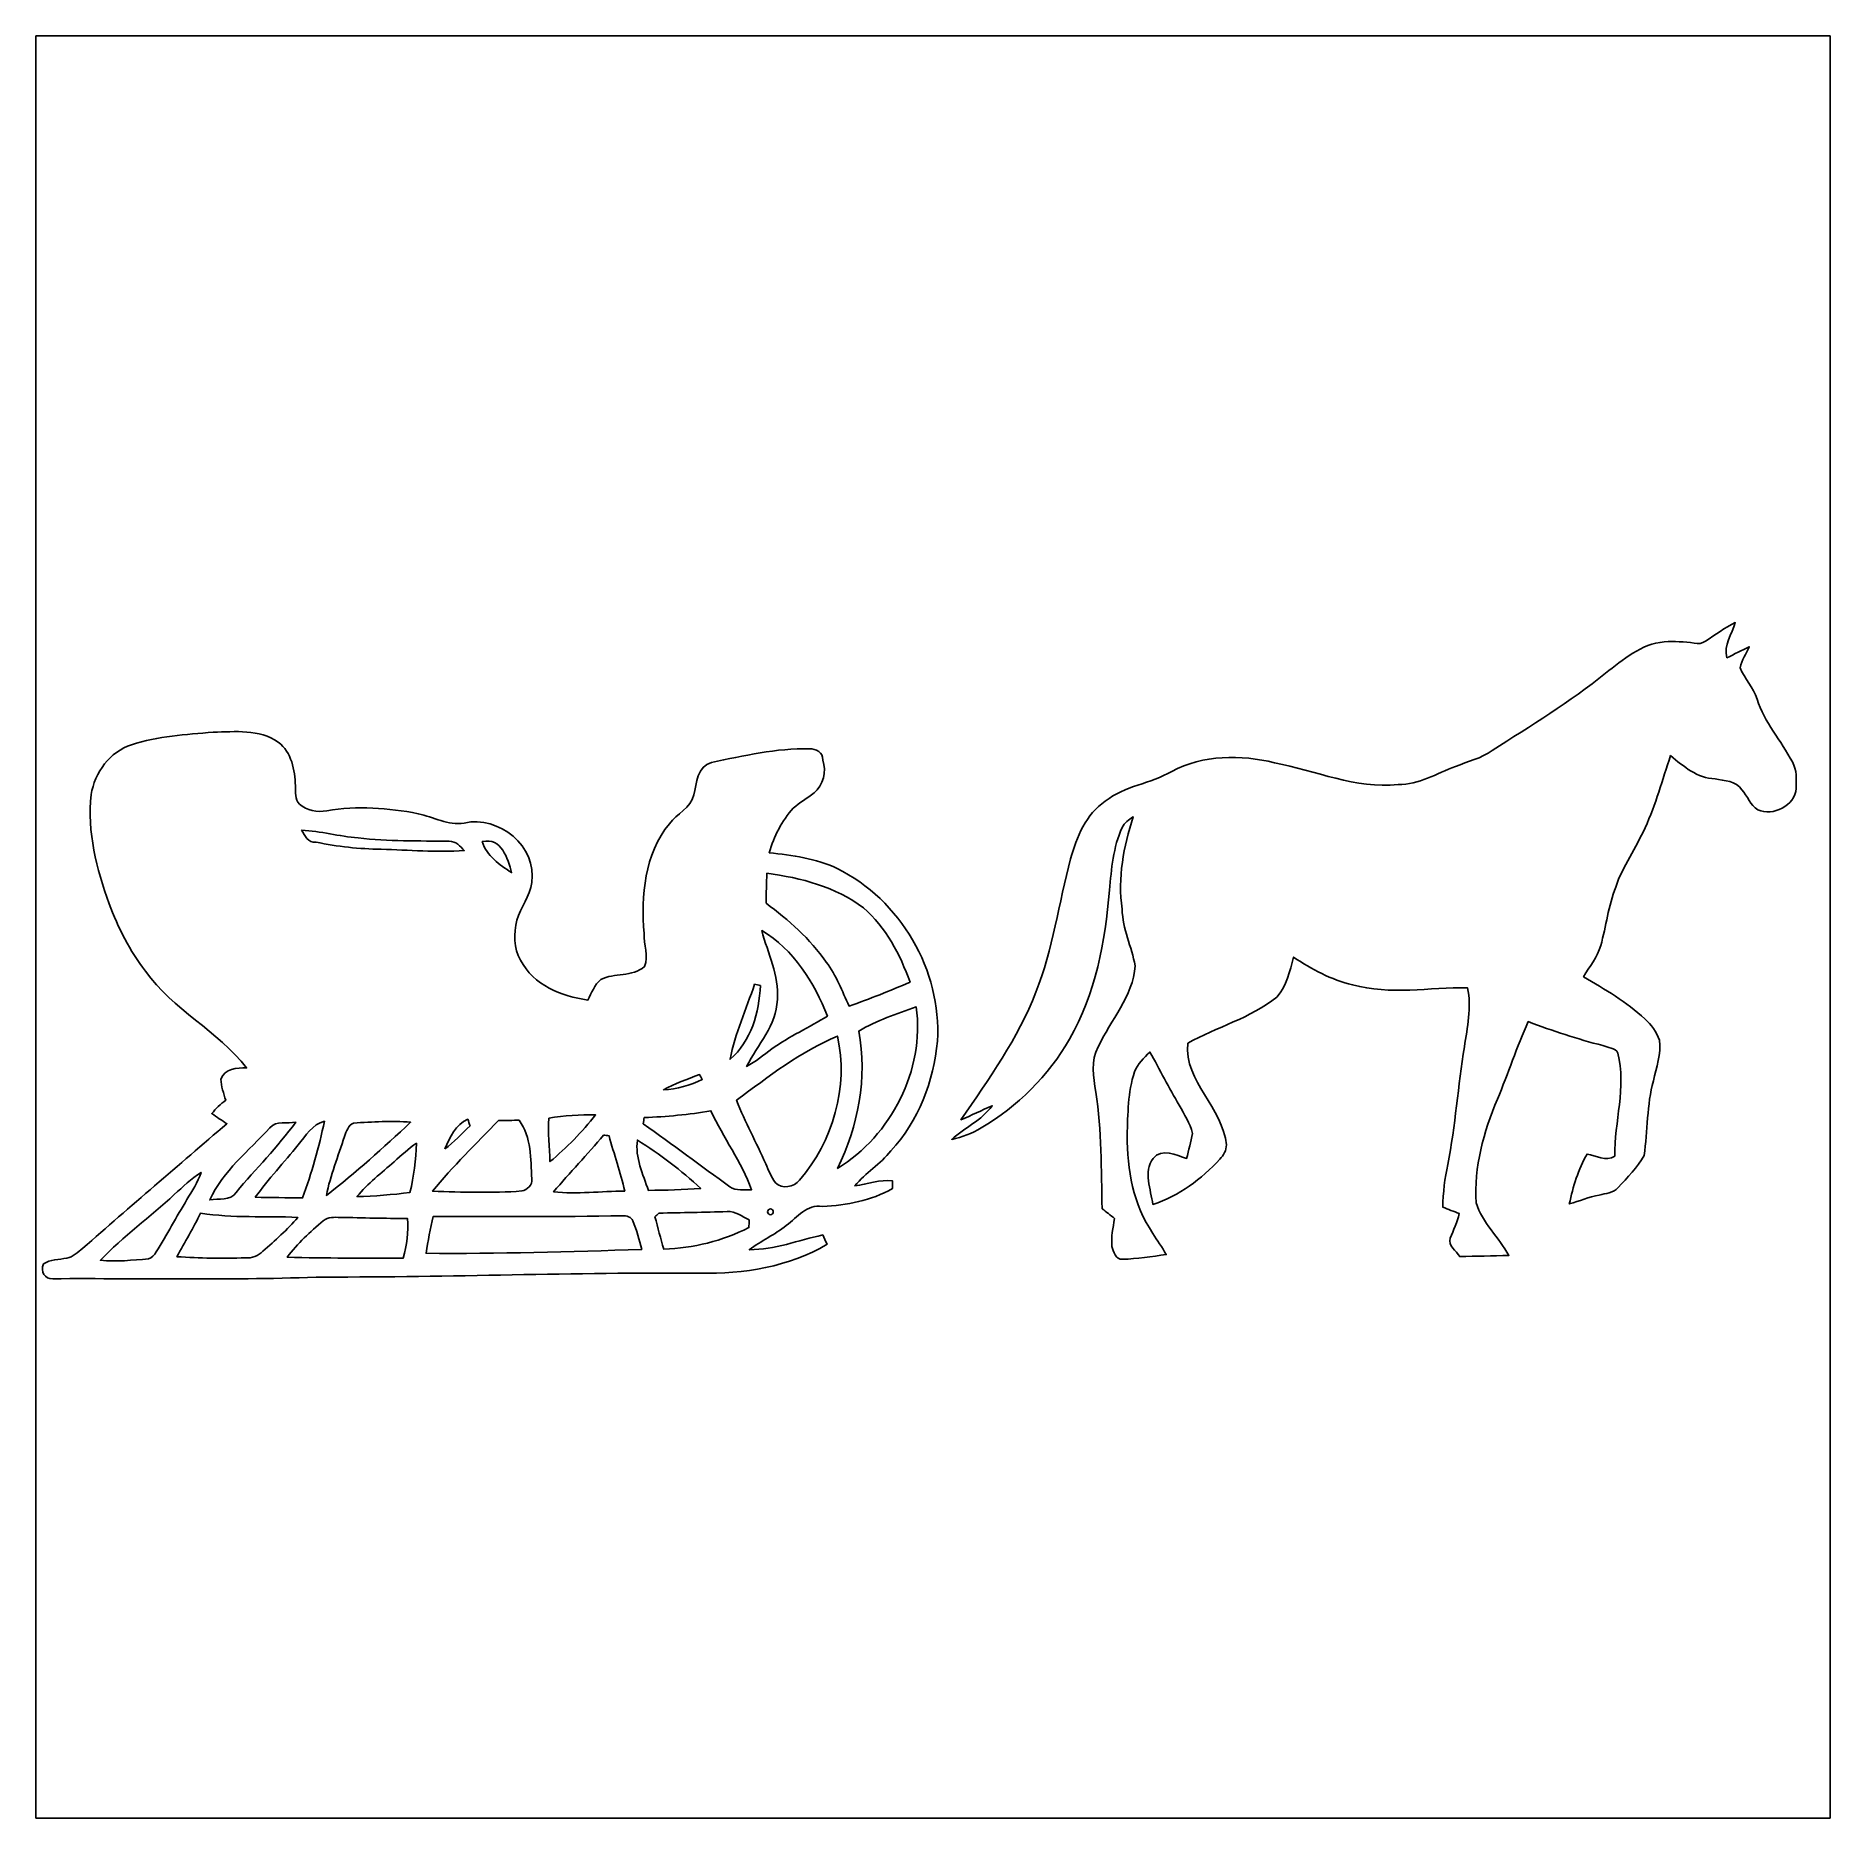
# Model space of a CAD drawing. Header units: centimetres. Extents: x -16.8 to 16.8, y -16.7 to 16.7.
import ezdxf

# ---------------------------------------------------------------- set-up
doc = ezdxf.new("R2010")
doc.units = ezdxf.units.CM
doc.header["$MEASUREMENT"] = 0
doc.layers.add('Layer 1', color=7, linetype='Continuous')

msp = doc.modelspace()

# ---------------------------------------------------------------- linework, layer by layer
at = {"layer": 'Layer 1', "color": 7}
for points, knots in [([(-16.77458, 16.66875), (-16.77458, 16.66875), (16.77458, 16.66875), (16.77458, 16.66875), (16.77458, 16.66875), (16.77458, 16.66875), (16.77458, -16.66875), (16.77458, -16.66875), (16.77458, -16.66875), (16.77458, -16.66875), (-16.77458, -16.66875), (-16.77458, -16.66875), (-16.77458, -16.66875), (-16.77458, -16.66875), (-16.77458, 16.66875), (-16.77458, 16.66875), (-16.77458, 16.66875), (-16.77458, 16.66875), (-16.77458, 16.66875), (-16.77458, 16.66875)], [0, 0, 0, 0, 0.16666667, 0.16666667, 0.16666667, 0.16666667, 0.33333333, 0.33333333, 0.33333333, 0.33333333, 0.5, 0.5, 0.5, 0.5, 0.66666667, 0.66666667, 0.66666667, 0.66666667, 1, 1, 1, 1]), ([(14.44625, 5.34599), (14.38487, 5.30013), (14.30549, 5.29731), (14.23352, 5.30966), (14.23352, 5.30966), (14.04867, 5.33753), (13.85993, 5.34599), (13.67402, 5.334), (13.67402, 5.334), (13.2394, 5.30049), (12.90708, 4.99639), (12.57441, 4.74768), (12.57441, 4.74768), (11.91189, 4.20476), (11.17388, 3.76731), (10.45845, 3.29988), (10.45845, 3.29988), (10.24996, 3.15489), (9.99984, 3.09633), (9.76701, 3.00249), (9.76701, 3.00249), (9.41705, 2.87232), (9.08332, 2.65924), (8.69703, 2.66347), (8.69703, 2.66347), (7.89728, 2.58445), (7.1561, 2.92171), (6.38845, 3.07164), (6.38845, 3.07164), (5.75345, 3.23003), (5.05143, 3.22227), (4.46299, 2.91006), (4.46299, 2.91006), (4.07, 2.67829), (3.58316, 2.64336), (3.22227, 2.35268), (3.22227, 2.35268), (2.85644, 2.11349), (2.68852, 1.67993), (2.57316, 1.27776), (2.57316, 1.27776), (2.35126, 0.44732), (2.24508, -0.41557), (1.92405, -1.21814), (1.92405, -1.21814), (1.58821, -2.08386), (1.04634, -2.84868), (0.5207, -3.60645), (0.5207, -3.60645), (0.7179, -3.52319), (0.90911, -3.42724), (1.10666, -3.34469), (1.10666, -3.34469), (0.90981, -3.61668), (0.59408, -3.75285), (0.34996, -3.97228), (0.34996, -3.97228), (0.54187, -3.92712), (0.73237, -3.86539), (0.89888, -3.75779), (0.89888, -3.75779), (1.58574, -3.36338), (2.15759, -2.77989), (2.55446, -2.09585), (2.55446, -2.09585), (3.03812, -1.25024), (3.22545, -0.27305), (3.29812, 0.68792), (3.29812, 0.68792), (3.33904, 1.08338), (3.3655, 1.49437), (3.53836, 1.85914), (3.53836, 1.85914), (3.57822, 1.95016), (3.66501, 2.00519), (3.74227, 2.06093), (3.74227, 2.06093), (3.56799, 1.50354), (3.44699, 0.91899), (3.53589, 0.33302), (3.53589, 0.33302), (3.54683, -0.03563), (3.71193, -0.37042), (3.78213, -0.72602), (3.78213, -0.72602), (3.73662, -1.29999), (3.32387, -1.73884), (3.08963, -2.2419), (3.08963, -2.2419), (2.94428, -2.49978), (3.00073, -2.80846), (3.042, -3.08751), (3.042, -3.08751), (3.16336, -3.80788), (3.14149, -4.54201), (3.16301, -5.26979), (3.16301, -5.26979), (3.24026, -5.33047), (3.31787, -5.39186), (3.39549, -5.45394), (3.39549, -5.45394), (3.36409, -5.62504), (3.33057, -5.7979), (3.34469, -5.97359), (3.34469, -5.97359), (3.37538, -6.06848), (3.41312, -6.22759), (3.54365, -6.21524), (3.54365, -6.21524), (3.81776, -6.20889), (4.08975, -6.1595), (4.3621, -6.1281), (4.3621, -6.1281), (4.28202, -5.99334), (4.19453, -5.86317), (4.11233, -5.73123), (4.11233, -5.73123), (3.74262, -5.19959), (3.6322, -4.53319), (3.62938, -3.89819), (3.62938, -3.89819), (3.64278, -3.49885), (3.64349, -3.0921), (3.76802, -2.70828), (3.76802, -2.70828), (3.82764, -2.56187), (3.943, -2.44722), (4.05447, -2.33856), (4.05447, -2.33856), (4.24074, -2.66841), (4.41149, -3.00708), (4.6041, -3.33375), (4.6041, -3.33375), (4.69618, -3.50379), (4.80766, -3.66854), (4.85246, -3.85974), (4.85246, -3.85974), (4.82494, -4.01849), (4.78049, -4.17371), (4.74204, -4.32999), (4.74204, -4.32999), (4.54907, -4.26261), (4.27461, -4.13138), (4.11692, -4.32823), (4.11692, -4.32823), (3.92289, -4.58011), (4.07494, -4.91137), (4.11233, -5.18795), (4.11233, -5.18795), (4.60481, -5.03414), (5.01368, -4.70994), (5.36575, -4.34305), (5.36575, -4.34305), (5.42502, -4.26791), (5.49275, -4.17795), (5.48534, -4.07705), (5.48534, -4.07705), (5.42537, -3.3782), (4.69477, -2.89913), (4.7625, -2.17311), (4.7625, -2.17311), (5.30825, -1.86866), (5.93584, -1.70815), (6.42691, -1.31057), (6.42691, -1.31057), (6.61882, -1.10737), (6.67244, -0.82268), (6.74194, -0.56303), (6.74194, -0.56303), (7.08166, -0.78881), (7.44573, -0.98919), (7.84684, -1.08126), (7.84684, -1.08126), (8.54745, -1.28023), (9.28123, -1.1243), (9.99631, -1.13841), (9.99631, -1.13841), (10.07286, -1.50389), (9.99137, -1.87819), (9.93599, -2.24084), (9.93599, -2.24084), (9.81781, -2.97215), (9.76877, -3.71334), (9.62448, -4.44077), (9.62448, -4.44077), (9.56945, -4.70359), (9.53805, -4.97064), (9.53064, -5.23946), (9.53064, -5.23946), (9.6333, -5.28038), (9.73667, -5.3213), (9.84074, -5.36011), (9.84074, -5.36011), (9.80546, -5.52097), (9.72785, -5.66702), (9.67246, -5.82083), (9.67246, -5.82083), (9.6199, -5.9623), (9.79099, -6.05472), (9.8492, -6.16409), (9.8492, -6.16409), (10.15541, -6.15774), (10.46198, -6.15244), (10.76854, -6.14292), (10.76854, -6.14292), (10.57804, -5.80602), (10.27501, -5.53438), (10.1533, -5.16043), (10.1533, -5.16043), (10.11449, -4.49227), (10.29406, -3.83011), (10.55582, -3.22051), (10.55582, -3.22051), (10.75231, -2.73897), (10.916, -2.24402), (11.13084, -1.76953), (11.13084, -1.76953), (11.58628, -1.94451), (12.05089, -2.09479), (12.52361, -2.21721), (12.52361, -2.21721), (12.61286, -2.25566), (12.75292, -2.25848), (12.80795, -2.35797), (12.80795, -2.35797), (12.96423, -2.99896), (12.74233, -3.64243), (12.74657, -4.28625), (12.74657, -4.28625), (12.58358, -4.38961), (12.39802, -4.27778), (12.23081, -4.24639), (12.23081, -4.24639), (12.06747, -4.53708), (11.96728, -4.85528), (11.89778, -5.18054), (11.89778, -5.18054), (12.08405, -5.12516), (12.26502, -5.05178), (12.45694, -5.01544), (12.45694, -5.01544), (12.57829, -4.97981), (12.72187, -4.97734), (12.81042, -4.87468), (12.81042, -4.87468), (12.98328, -4.68489), (13.17272, -4.50003), (13.29619, -4.27249), (13.29619, -4.27249), (13.3664, -3.81035), (13.34558, -3.33234), (13.46941, -2.87726), (13.46941, -2.87726), (13.51844, -2.62537), (13.62886, -2.3749), (13.583, -2.11455), (13.583, -2.11455), (13.53009, -1.96109), (13.43201, -1.82421), (13.31136, -1.71697), (13.31136, -1.71697), (12.96776, -1.403), (12.56489, -1.16593), (12.16589, -0.93063), (12.16589, -0.93063), (12.27561, -0.73872), (12.42448, -0.56444), (12.48586, -0.3489), (12.48586, -0.3489), (12.58817, 0.01446), (12.62733, 0.39476), (12.76632, 0.74754), (12.76632, 0.74754), (12.89791, 1.14124), (13.14803, 1.4792), (13.31419, 1.85702), (13.31419, 1.85702), (13.52056, 2.28847), (13.63239, 2.75625), (13.79185, 3.20534), (13.79185, 3.20534), (14.0335, 3.0039), (14.29244, 2.78342), (14.62264, 2.77001), (14.62264, 2.77001), (14.79621, 2.74108), (15.01352, 2.72944), (15.12429, 2.56822), (15.12429, 2.56822), (15.22695, 2.44934), (15.28269, 2.27894), (15.42203, 2.19322), (15.42203, 2.19322), (15.71202, 2.06199), (16.10995, 2.26907), (16.14276, 2.59186), (16.14276, 2.59186), (16.13782, 2.75696), (16.15863, 2.93899), (16.06938, 3.08681), (16.06938, 3.08681), (15.86124, 3.48615), (15.54233, 3.82552), (15.41145, 4.26403), (15.41145, 4.26403), (15.33807, 4.4771), (15.17756, 4.64679), (15.09007, 4.85069), (15.09007, 4.85069), (15.12217, 4.99145), (15.20754, 5.1121), (15.26399, 5.24369), (15.26399, 5.24369), (15.12323, 5.17596), (14.986, 5.10258), (14.84454, 5.03767), (14.84454, 5.03767), (14.77469, 5.27085), (14.9412, 5.47758), (15.00223, 5.69383), (15.00223, 5.69383), (14.80538, 5.59682), (14.62546, 5.47123), (14.44625, 5.34599), (14.44625, 5.34599), (14.44625, 5.34599), (14.44625, 5.34599), (14.44625, 5.34599)], [0, 0, 0, 0, 0.01204819, 0.01204819, 0.01204819, 0.01204819, 0.02409639, 0.02409639, 0.02409639, 0.02409639, 0.03614458, 0.03614458, 0.03614458, 0.03614458, 0.04819277, 0.04819277, 0.04819277, 0.04819277, 0.06024096, 0.06024096, 0.06024096, 0.06024096, 0.07228916, 0.07228916, 0.07228916, 0.07228916, 0.08433735, 0.08433735, 0.08433735, 0.08433735, 0.09638554, 0.09638554, 0.09638554, 0.09638554, 0.10843373, 0.10843373, 0.10843373, 0.10843373, 0.12048193, 0.12048193, 0.12048193, 0.12048193, 0.13253012, 0.13253012, 0.13253012, 0.13253012, 0.14457831, 0.14457831, 0.14457831, 0.14457831, 0.15662651, 0.15662651, 0.15662651, 0.15662651, 0.1686747, 0.1686747, 0.1686747, 0.1686747, 0.18072289, 0.18072289, 0.18072289, 0.18072289, 0.19277108, 0.19277108, 0.19277108, 0.19277108, 0.20481928, 0.20481928, 0.20481928, 0.20481928, 0.21686747, 0.21686747, 0.21686747, 0.21686747, 0.22891566, 0.22891566, 0.22891566, 0.22891566, 0.24096386, 0.24096386, 0.24096386, 0.24096386, 0.25301205, 0.25301205, 0.25301205, 0.25301205, 0.26506024, 0.26506024, 0.26506024, 0.26506024, 0.27710843, 0.27710843, 0.27710843, 0.27710843, 0.28915663, 0.28915663, 0.28915663, 0.28915663, 0.30120482, 0.30120482, 0.30120482, 0.30120482, 0.31325301, 0.31325301, 0.31325301, 0.31325301, 0.3253012, 0.3253012, 0.3253012, 0.3253012, 0.3373494, 0.3373494, 0.3373494, 0.3373494, 0.34939759, 0.34939759, 0.34939759, 0.34939759, 0.36144578, 0.36144578, 0.36144578, 0.36144578, 0.37349398, 0.37349398, 0.37349398, 0.37349398, 0.38554217, 0.38554217, 0.38554217, 0.38554217, 0.39759036, 0.39759036, 0.39759036, 0.39759036, 0.40963855, 0.40963855, 0.40963855, 0.40963855, 0.42168675, 0.42168675, 0.42168675, 0.42168675, 0.43373494, 0.43373494, 0.43373494, 0.43373494, 0.44578313, 0.44578313, 0.44578313, 0.44578313, 0.45783133, 0.45783133, 0.45783133, 0.45783133, 0.46987952, 0.46987952, 0.46987952, 0.46987952, 0.48192771, 0.48192771, 0.48192771, 0.48192771, 0.4939759, 0.4939759, 0.4939759, 0.4939759, 0.5060241, 0.5060241, 0.5060241, 0.5060241, 0.51807229, 0.51807229, 0.51807229, 0.51807229, 0.53012048, 0.53012048, 0.53012048, 0.53012048, 0.54216867, 0.54216867, 0.54216867, 0.54216867, 0.55421687, 0.55421687, 0.55421687, 0.55421687, 0.56626506, 0.56626506, 0.56626506, 0.56626506, 0.57831325, 0.57831325, 0.57831325, 0.57831325, 0.59036145, 0.59036145, 0.59036145, 0.59036145, 0.60240964, 0.60240964, 0.60240964, 0.60240964, 0.61445783, 0.61445783, 0.61445783, 0.61445783, 0.62650602, 0.62650602, 0.62650602, 0.62650602, 0.63855422, 0.63855422, 0.63855422, 0.63855422, 0.65060241, 0.65060241, 0.65060241, 0.65060241, 0.6626506, 0.6626506, 0.6626506, 0.6626506, 0.6746988, 0.6746988, 0.6746988, 0.6746988, 0.68674699, 0.68674699, 0.68674699, 0.68674699, 0.69879518, 0.69879518, 0.69879518, 0.69879518, 0.71084337, 0.71084337, 0.71084337, 0.71084337, 0.72289157, 0.72289157, 0.72289157, 0.72289157, 0.73493976, 0.73493976, 0.73493976, 0.73493976, 0.74698795, 0.74698795, 0.74698795, 0.74698795, 0.75903614, 0.75903614, 0.75903614, 0.75903614, 0.77108434, 0.77108434, 0.77108434, 0.77108434, 0.78313253, 0.78313253, 0.78313253, 0.78313253, 0.79518072, 0.79518072, 0.79518072, 0.79518072, 0.80722892, 0.80722892, 0.80722892, 0.80722892, 0.81927711, 0.81927711, 0.81927711, 0.81927711, 0.8313253, 0.8313253, 0.8313253, 0.8313253, 0.84337349, 0.84337349, 0.84337349, 0.84337349, 0.85542169, 0.85542169, 0.85542169, 0.85542169, 0.86746988, 0.86746988, 0.86746988, 0.86746988, 0.87951807, 0.87951807, 0.87951807, 0.87951807, 0.89156627, 0.89156627, 0.89156627, 0.89156627, 0.90361446, 0.90361446, 0.90361446, 0.90361446, 0.91566265, 0.91566265, 0.91566265, 0.91566265, 0.92771084, 0.92771084, 0.92771084, 0.92771084, 0.93975904, 0.93975904, 0.93975904, 0.93975904, 0.95180723, 0.95180723, 0.95180723, 0.95180723, 0.96385542, 0.96385542, 0.96385542, 0.96385542, 0.97590361, 0.97590361, 0.97590361, 0.97590361, 1, 1, 1, 1]), ([(-14.98494, 3.40995), (-15.3924, 3.27766), (-15.67674, 2.89207), (-15.73989, 2.4765), (-15.73989, 2.4765), (-15.81785, 1.77871), (-15.64111, 1.08691), (-15.40545, 0.43639), (-15.40545, 0.43639), (-15.23824, -0.01305), (-15.02022, -0.44626), (-14.72424, -0.8255), (-14.72424, -0.8255), (-14.21624, -1.55046), (-13.37098, -1.93851), (-12.83476, -2.63737), (-12.83476, -2.63737), (-13.01679, -2.63278), (-13.23622, -2.64089), (-13.31701, -2.84339), (-13.31701, -2.84339), (-13.30889, -2.97956), (-13.26444, -3.11221), (-13.22352, -3.24203), (-13.22352, -3.24203), (-13.32195, -3.31188), (-13.41085, -3.39408), (-13.48493, -3.48968), (-13.48493, -3.48968), (-13.3925, -3.55494), (-13.29796, -3.61703), (-13.20306, -3.67912), (-13.20306, -3.67912), (-14.10511, -4.45206), (-15.00576, -5.2264), (-15.89828, -6.01027), (-15.89828, -6.01027), (-15.99142, -6.07977), (-16.07785, -6.17396), (-16.19779, -6.19407), (-16.19779, -6.19407), (-16.34419, -6.223), (-16.50577, -6.21277), (-16.63383, -6.30202), (-16.63383, -6.30202), (-16.69556, -6.44243), (-16.60666, -6.58989), (-16.45955, -6.5786), (-16.45955, -6.5786), (-14.76551, -6.57084), (-13.07042, -6.60823), (-11.37744, -6.54685), (-11.37744, -6.54685), (-9.03676, -6.55532), (-6.69749, -6.45548), (-4.35681, -6.47559), (-4.35681, -6.47559), (-3.53907, -6.49323), (-2.69346, -6.356), (-1.9812, -5.93549), (-1.9812, -5.93549), (-2.00731, -5.87657), (-2.03447, -5.81836), (-2.06199, -5.76086), (-2.06199, -5.76086), (-2.51707, -5.85752), (-2.96333, -6.03956), (-3.43429, -6.03603), (-3.43429, -6.03603), (-3.21275, -5.87128), (-2.95804, -5.75663), (-2.74355, -5.58094), (-2.74355, -5.58094), (-2.53541, -5.43066), (-2.35761, -5.17948), (-2.06587, -5.22605), (-2.06587, -5.22605), (-1.61255, -5.20453), (-1.15711, -5.11986), (-0.75812, -4.89373), (-0.75812, -4.89373), (-0.75777, -4.85775), (-0.75636, -4.78508), (-0.756, -4.74909), (-0.756, -4.74909), (-0.99589, -4.71523), (-1.22414, -4.81612), (-1.45944, -4.84258), (-1.45944, -4.84258), (-1.26436, -4.59599), (-0.98319, -4.43406), (-0.78599, -4.18818), (-0.78599, -4.18818), (-0.27446, -3.62514), (0.0187, -2.88713), (0.08326, -2.13325), (0.08326, -2.13325), (0.16545, -0.81315), (-0.61172, 0.51259), (-1.79493, 1.09679), (-1.79493, 1.09679), (-2.19075, 1.27882), (-2.62996, 1.34691), (-3.06035, 1.38853), (-3.06035, 1.38853), (-2.97427, 1.6951), (-2.82469, 1.98614), (-2.61303, 2.22426), (-2.61303, 2.22426), (-2.49273, 2.33151), (-2.34633, 2.40489), (-2.22215, 2.50754), (-2.22215, 2.50754), (-2.05246, 2.65571), (-1.98579, 2.90936), (-2.06163, 3.12279), (-2.06163, 3.12279), (-2.04788, 3.26884), (-2.19216, 3.3341), (-2.30893, 3.33516), (-2.30893, 3.33516), (-2.92947, 3.34539), (-3.53801, 3.20075), (-4.14232, 3.0801), (-4.14232, 3.0801), (-4.40761, 3.00814), (-4.42101, 2.6864), (-4.47499, 2.46909), (-4.47499, 2.46909), (-4.53143, 2.22391), (-4.78508, 2.11667), (-4.92972, 1.93146), (-4.92972, 1.93146), (-5.39433, 1.3649), (-5.46276, 0.58032), (-5.40068, -0.12206), (-5.40068, -0.12206), (-5.41196, -0.32561), (-5.31036, -0.5461), (-5.39679, -0.74083), (-5.39679, -0.74083), (-5.62116, -0.94298), (-5.96053, -0.84737), (-6.21383, -0.98425), (-6.21383, -0.98425), (-6.33271, -1.08021), (-6.37928, -1.23649), (-6.45336, -1.3656), (-6.45336, -1.3656), (-6.94655, -1.29822), (-7.47289, -1.08726), (-7.71102, -0.61983), (-7.71102, -0.61983), (-7.85001, -0.39546), (-7.83237, -0.1203), (-7.78157, 0.127), (-7.78157, 0.127), (-7.71208, 0.37006), (-7.53216, 0.57468), (-7.50394, 0.83079), (-7.50394, 0.83079), (-7.39281, 1.50566), (-8.12271, 2.09268), (-8.76618, 1.94486), (-8.76618, 1.94486), (-9.06886, 1.89336), (-9.33873, 2.05705), (-9.62484, 2.11914), (-9.62484, 2.11914), (-10.18646, 2.23061), (-10.76643, 2.27083), (-11.33404, 2.17523), (-11.33404, 2.17523), (-11.51079, 2.14242), (-11.71293, 2.17311), (-11.84698, 2.30046), (-11.84698, 2.30046), (-11.94223, 2.38478), (-11.9126, 2.52977), (-11.92071, 2.63984), (-11.92071, 2.63984), (-11.93377, 2.93582), (-11.98986, 3.26743), (-12.24245, 3.45652), (-12.24245, 3.45652), (-12.59523, 3.70487), (-13.05313, 3.65337), (-13.45777, 3.64278), (-13.45777, 3.64278), (-13.97035, 3.60468), (-14.49246, 3.56799), (-14.98494, 3.40995)], [0, 0, 0, 0, 0.02040816, 0.02040816, 0.02040816, 0.02040816, 0.04081633, 0.04081633, 0.04081633, 0.04081633, 0.06122449, 0.06122449, 0.06122449, 0.06122449, 0.08163265, 0.08163265, 0.08163265, 0.08163265, 0.10204082, 0.10204082, 0.10204082, 0.10204082, 0.12244898, 0.12244898, 0.12244898, 0.12244898, 0.14285714, 0.14285714, 0.14285714, 0.14285714, 0.16326531, 0.16326531, 0.16326531, 0.16326531, 0.18367347, 0.18367347, 0.18367347, 0.18367347, 0.20408163, 0.20408163, 0.20408163, 0.20408163, 0.2244898, 0.2244898, 0.2244898, 0.2244898, 0.24489796, 0.24489796, 0.24489796, 0.24489796, 0.26530612, 0.26530612, 0.26530612, 0.26530612, 0.28571429, 0.28571429, 0.28571429, 0.28571429, 0.30612245, 0.30612245, 0.30612245, 0.30612245, 0.32653061, 0.32653061, 0.32653061, 0.32653061, 0.34693878, 0.34693878, 0.34693878, 0.34693878, 0.36734694, 0.36734694, 0.36734694, 0.36734694, 0.3877551, 0.3877551, 0.3877551, 0.3877551, 0.40816327, 0.40816327, 0.40816327, 0.40816327, 0.42857143, 0.42857143, 0.42857143, 0.42857143, 0.44897959, 0.44897959, 0.44897959, 0.44897959, 0.46938776, 0.46938776, 0.46938776, 0.46938776, 0.48979592, 0.48979592, 0.48979592, 0.48979592, 0.51020408, 0.51020408, 0.51020408, 0.51020408, 0.53061224, 0.53061224, 0.53061224, 0.53061224, 0.55102041, 0.55102041, 0.55102041, 0.55102041, 0.57142857, 0.57142857, 0.57142857, 0.57142857, 0.59183673, 0.59183673, 0.59183673, 0.59183673, 0.6122449, 0.6122449, 0.6122449, 0.6122449, 0.63265306, 0.63265306, 0.63265306, 0.63265306, 0.65306122, 0.65306122, 0.65306122, 0.65306122, 0.67346939, 0.67346939, 0.67346939, 0.67346939, 0.69387755, 0.69387755, 0.69387755, 0.69387755, 0.71428571, 0.71428571, 0.71428571, 0.71428571, 0.73469388, 0.73469388, 0.73469388, 0.73469388, 0.75510204, 0.75510204, 0.75510204, 0.75510204, 0.7755102, 0.7755102, 0.7755102, 0.7755102, 0.79591837, 0.79591837, 0.79591837, 0.79591837, 0.81632653, 0.81632653, 0.81632653, 0.81632653, 0.83673469, 0.83673469, 0.83673469, 0.83673469, 0.85714286, 0.85714286, 0.85714286, 0.85714286, 0.87755102, 0.87755102, 0.87755102, 0.87755102, 0.89795918, 0.89795918, 0.89795918, 0.89795918, 0.91836735, 0.91836735, 0.91836735, 0.91836735, 0.93877551, 0.93877551, 0.93877551, 0.93877551, 0.95918367, 0.95918367, 0.95918367, 0.95918367, 1, 1, 1, 1]), ([(-11.80677, 1.81187), (-11.45011, 1.79176), (-11.10333, 1.69757), (-10.74773, 1.66546), (-10.74773, 1.66546), (-10.18293, 1.59632), (-9.61355, 1.61608), (-9.04628, 1.60267), (-9.04628, 1.60267), (-8.92387, 1.60867), (-8.84026, 1.50883), (-8.76476, 1.42804), (-8.76476, 1.42804), (-9.28158, 1.39453), (-9.80123, 1.43898), (-10.3184, 1.45486), (-10.3184, 1.45486), (-10.72691, 1.45803), (-11.13508, 1.5046), (-11.53513, 1.5875), (-11.53513, 1.5875), (-11.69035, 1.56774), (-11.74644, 1.70815), (-11.80677, 1.81187)], [0, 0, 0, 0, 0.14285714, 0.14285714, 0.14285714, 0.14285714, 0.28571429, 0.28571429, 0.28571429, 0.28571429, 0.42857143, 0.42857143, 0.42857143, 0.42857143, 0.57142857, 0.57142857, 0.57142857, 0.57142857, 0.71428571, 0.71428571, 0.71428571, 0.71428571, 1, 1, 1, 1]), ([(-8.42751, 1.59844), (-8.06591, 1.68134), (-7.95161, 1.27952), (-7.87964, 1.01812), (-7.87964, 1.01812), (-8.10648, 1.15958), (-8.34425, 1.33138), (-8.42751, 1.59844)], [0, 0, 0, 0, 0.33333333, 0.33333333, 0.33333333, 0.33333333, 1, 1, 1, 1]), ([(-3.10691, 1.00542), (-2.4705, 0.91828), (-1.81857, 0.75459), (-1.29928, 0.35772), (-1.29928, 0.35772), (-0.87771, -0.00353), (-0.61489, -0.5147), (-0.42968, -1.03082), (-0.42968, -1.03082), (-0.80257, -1.19627), (-1.18392, -1.34267), (-1.5681, -1.4799), (-1.5681, -1.4799), (-1.69968, -1.19944), (-1.8094, -0.90523), (-1.99672, -0.65546), (-1.99672, -0.65546), (-2.29694, -0.21908), (-2.70298, 0.12876), (-3.12208, 0.44626), (-3.12208, 0.44626), (-3.11856, 0.63288), (-3.11326, 0.8195), (-3.10691, 1.00542)], [0, 0, 0, 0, 0.14285714, 0.14285714, 0.14285714, 0.14285714, 0.28571429, 0.28571429, 0.28571429, 0.28571429, 0.42857143, 0.42857143, 0.42857143, 0.42857143, 0.57142857, 0.57142857, 0.57142857, 0.57142857, 0.71428571, 0.71428571, 0.71428571, 0.71428571, 1, 1, 1, 1]), ([(-3.20146, -0.06703), (-2.60738, -0.41875), (-2.22003, -1.03858), (-1.97273, -1.66758), (-1.97273, -1.66758), (-2.31493, -1.8796), (-2.6864, -2.04223), (-3.01166, -2.28141), (-3.01166, -2.28141), (-3.17041, -2.38901), (-3.31435, -2.51954), (-3.48615, -2.60773), (-3.48615, -2.60773), (-3.27907, -2.19922), (-2.92629, -1.84221), (-2.91042, -1.35855), (-2.91042, -1.35855), (-2.87514, -0.90346), (-3.08963, -0.49424), (-3.20146, -0.06703)], [0, 0, 0, 0, 0.16666667, 0.16666667, 0.16666667, 0.16666667, 0.33333333, 0.33333333, 0.33333333, 0.33333333, 0.5, 0.5, 0.5, 0.5, 0.66666667, 0.66666667, 0.66666667, 0.66666667, 1, 1, 1, 1]), ([(-3.33481, -1.07174), (-3.30835, -1.07774), (-3.25473, -1.08973), (-3.22792, -1.09573), (-3.22792, -1.09573), (-3.25402, -1.59526), (-3.3969, -2.13995), (-3.79377, -2.47509), (-3.79377, -2.47509), (-3.70205, -1.98931), (-3.49391, -1.53741), (-3.33481, -1.07174)], [0, 0, 0, 0, 0.25, 0.25, 0.25, 0.25, 0.5, 0.5, 0.5, 0.5, 1, 1, 1, 1]), ([(-1.38712, -1.94733), (-1.05339, -1.74625), (-0.6791, -1.62348), (-0.31291, -1.49578), (-0.31291, -1.49578), (-0.15381, -2.68076), (-0.77964, -3.89502), (-1.78435, -4.51661), (-1.78435, -4.51661), (-1.40229, -3.72322), (-1.22026, -2.82258), (-1.38712, -1.94733)], [0, 0, 0, 0, 0.25, 0.25, 0.25, 0.25, 0.5, 0.5, 0.5, 0.5, 1, 1, 1, 1]), ([(-3.67171, -3.24097), (-3.07446, -2.79647), (-2.47685, -2.33151), (-1.78576, -2.04153), (-1.78576, -2.04153), (-1.57304, -2.98909), (-1.87008, -4.00685), (-2.49484, -4.73781), (-2.49484, -4.73781), (-2.59856, -4.86375), (-2.82857, -4.91102), (-2.94569, -4.78296), (-2.94569, -4.78296), (-3.02648, -4.67713), (-3.07128, -4.54942), (-3.12773, -4.43054), (-3.12773, -4.43054), (-3.30059, -4.03013), (-3.51825, -3.64949), (-3.67171, -3.24097)], [0, 0, 0, 0, 0.16666667, 0.16666667, 0.16666667, 0.16666667, 0.33333333, 0.33333333, 0.33333333, 0.33333333, 0.5, 0.5, 0.5, 0.5, 0.66666667, 0.66666667, 0.66666667, 0.66666667, 1, 1, 1, 1]), ([(-5.04155, -3.04659), (-4.82529, -2.93053), (-4.59528, -2.84551), (-4.36563, -2.76084), (-4.36563, -2.76084), (-4.35293, -2.78306), (-4.32682, -2.82751), (-4.31377, -2.84974), (-4.31377, -2.84974), (-4.53954, -2.96439), (-4.78861, -3.03177), (-5.04155, -3.04659)], [0, 0, 0, 0, 0.25, 0.25, 0.25, 0.25, 0.5, 0.5, 0.5, 0.5, 1, 1, 1, 1]), ([(-12.40014, -3.75497), (-12.28161, -3.61527), (-12.07029, -3.68547), (-11.91507, -3.64843), (-11.91507, -3.64843), (-12.25091, -4.11551), (-12.66155, -4.52261), (-13.02985, -4.96358), (-13.02985, -4.96358), (-13.13498, -5.13574), (-13.36075, -5.06836), (-13.52444, -5.10364), (-13.52444, -5.10364), (-13.27009, -4.56318), (-12.7949, -4.18677), (-12.40014, -3.75497)], [0, 0, 0, 0, 0.2, 0.2, 0.2, 0.2, 0.4, 0.4, 0.4, 0.4, 0.6, 0.6, 0.6, 0.6, 1, 1, 1, 1]), ([(-11.87309, -4.07317), (-11.7281, -3.90913), (-11.60674, -3.69111), (-11.37991, -3.6322), (-11.37991, -3.6322), (-11.48045, -4.11798), (-11.61556, -4.60093), (-11.78772, -5.06659), (-11.78772, -5.06659), (-12.08264, -5.06307), (-12.37756, -5.06377), (-12.67213, -5.05319), (-12.67213, -5.05319), (-12.42519, -4.71099), (-12.13238, -4.40584), (-11.87309, -4.07317)], [0, 0, 0, 0, 0.2, 0.2, 0.2, 0.2, 0.4, 0.4, 0.4, 0.4, 0.6, 0.6, 0.6, 0.6, 1, 1, 1, 1]), ([(-10.83486, -3.66783), (-10.48068, -3.64384), (-10.12331, -3.62303), (-9.76877, -3.6516), (-9.76877, -3.6516), (-10.27254, -4.13032), (-10.795, -4.59246), (-11.34251, -5.02038), (-11.34251, -5.02038), (-11.26878, -4.64291), (-11.12061, -4.28519), (-11.00561, -3.91936), (-11.00561, -3.91936), (-10.96504, -3.8287), (-10.93999, -3.70381), (-10.83486, -3.66783)], [0, 0, 0, 0, 0.2, 0.2, 0.2, 0.2, 0.4, 0.4, 0.4, 0.4, 0.6, 0.6, 0.6, 0.6, 1, 1, 1, 1]), ([(-8.12447, -3.62197), (-8.02816, -3.62021), (-7.83519, -3.61633), (-7.73889, -3.61456), (-7.73889, -3.61456), (-7.50499, -3.93347), (-7.52299, -4.33634), (-7.50076, -4.71135), (-7.50076, -4.71135), (-7.48806, -4.82247), (-7.58331, -4.91737), (-7.68703, -4.93748), (-7.68703, -4.93748), (-8.24265, -4.98263), (-8.8011, -4.95653), (-9.35743, -4.94418), (-9.35743, -4.94418), (-8.9789, -4.47499), (-8.54216, -4.05589), (-8.12447, -3.62197)], [0, 0, 0, 0, 0.16666667, 0.16666667, 0.16666667, 0.16666667, 0.33333333, 0.33333333, 0.33333333, 0.33333333, 0.5, 0.5, 0.5, 0.5, 0.66666667, 0.66666667, 0.66666667, 0.66666667, 1, 1, 1, 1]), ([(-9.13059, -4.15149), (-9.02935, -3.93876), (-8.92916, -3.69217), (-8.69809, -3.59481), (-8.69809, -3.59481), (-8.68751, -3.6262), (-8.66634, -3.689), (-8.65576, -3.72075), (-8.65576, -3.72075), (-8.81345, -3.86503), (-8.95562, -4.02696), (-9.13059, -4.15149)], [0, 0, 0, 0, 0.25, 0.25, 0.25, 0.25, 0.5, 0.5, 0.5, 0.5, 1, 1, 1, 1]), ([(-7.18291, -3.57893), (-6.89575, -3.51861), (-6.60012, -3.51649), (-6.30767, -3.51367), (-6.30767, -3.51367), (-6.56625, -3.8287), (-6.84389, -4.13279), (-7.1628, -4.3882), (-7.1628, -4.3882), (-7.16562, -4.11903), (-7.21184, -3.84704), (-7.18291, -3.57893)], [0, 0, 0, 0, 0.25, 0.25, 0.25, 0.25, 0.5, 0.5, 0.5, 0.5, 1, 1, 1, 1]), ([(-5.40068, -3.56341), (-4.98228, -3.55036), (-4.56494, -3.50838), (-4.15219, -3.43817), (-4.15219, -3.43817), (-3.92254, -3.94229), (-3.58246, -4.3942), (-3.39125, -4.91525), (-3.39125, -4.91525), (-3.52601, -4.90537), (-3.68018, -4.94242), (-3.79801, -4.85775), (-3.79801, -4.85775), (-4.34058, -4.46969), (-4.87292, -4.06788), (-5.41655, -3.68159), (-5.41655, -3.68159), (-5.41161, -3.64173), (-5.40632, -3.60257), (-5.40068, -3.56341)], [0, 0, 0, 0, 0.16666667, 0.16666667, 0.16666667, 0.16666667, 0.33333333, 0.33333333, 0.33333333, 0.33333333, 0.5, 0.5, 0.5, 0.5, 0.66666667, 0.66666667, 0.66666667, 0.66666667, 1, 1, 1, 1]), ([(-7.09471, -4.95476), (-6.79168, -4.59281), (-6.46042, -4.25591), (-6.16056, -3.89149), (-6.16056, -3.89149), (-6.13516, -3.89467), (-6.08365, -3.90066), (-6.0579, -3.90349), (-6.0579, -3.90349), (-5.96583, -4.25062), (-5.84165, -4.58893), (-5.76509, -4.9403), (-5.76509, -4.9403), (-6.20748, -4.93889), (-6.65339, -5.00274), (-7.09471, -4.95476)], [0, 0, 0, 0, 0.2, 0.2, 0.2, 0.2, 0.4, 0.4, 0.4, 0.4, 0.6, 0.6, 0.6, 0.6, 1, 1, 1, 1]), ([(-5.52803, -3.98674), (-5.10575, -4.24674), (-4.70711, -4.5533), (-4.34234, -4.8895), (-4.34234, -4.8895), (-4.66831, -4.91561), (-4.99498, -4.92266), (-5.32165, -4.9276), (-5.32165, -4.9276), (-5.42078, -4.62527), (-5.57424, -4.31024), (-5.52803, -3.98674)], [0, 0, 0, 0, 0.25, 0.25, 0.25, 0.25, 0.5, 0.5, 0.5, 0.5, 1, 1, 1, 1]), ([(-10.07428, -4.38961), (-9.93951, -4.26967), (-9.80934, -4.14338), (-9.65835, -4.04424), (-9.65835, -4.04424), (-9.67211, -4.35398), (-9.70245, -4.66478), (-9.77971, -4.96605), (-9.77971, -4.96605), (-10.10849, -5.00839), (-10.43975, -5.03273), (-10.77101, -5.04402), (-10.77101, -5.04402), (-10.56887, -4.79531), (-10.31169, -4.60199), (-10.07428, -4.38961)], [0, 0, 0, 0, 0.2, 0.2, 0.2, 0.2, 0.4, 0.4, 0.4, 0.4, 0.6, 0.6, 0.6, 0.6, 1, 1, 1, 1]), ([(-14.18625, -5.00486), (-14.02503, -4.86128), (-13.87334, -4.70394), (-13.68672, -4.59211), (-13.68672, -4.59211), (-13.74175, -4.77626), (-13.85394, -4.9343), (-13.94954, -5.0994), (-13.94954, -5.0994), (-14.14709, -5.42219), (-14.32525, -5.75627), (-14.52386, -6.07871), (-14.52386, -6.07871), (-14.5602, -6.13304), (-14.60253, -6.19443), (-14.67168, -6.20783), (-14.67168, -6.20783), (-14.96907, -6.23252), (-15.26999, -6.26392), (-15.56808, -6.23358), (-15.56808, -6.23358), (-15.14193, -5.78803), (-14.63675, -5.42502), (-14.18625, -5.00486)], [0, 0, 0, 0, 0.14285714, 0.14285714, 0.14285714, 0.14285714, 0.28571429, 0.28571429, 0.28571429, 0.28571429, 0.42857143, 0.42857143, 0.42857143, 0.42857143, 0.57142857, 0.57142857, 0.57142857, 0.57142857, 0.71428571, 0.71428571, 0.71428571, 0.71428571, 1, 1, 1, 1]), ([(-13.69378, -5.35164), (-13.0937, -5.45006), (-12.48269, -5.40173), (-11.87768, -5.43137), (-11.87768, -5.43137), (-12.07206, -5.6642), (-12.30313, -5.86246), (-12.52961, -6.06319), (-12.52961, -6.06319), (-12.61921, -6.14327), (-12.73069, -6.20642), (-12.85875, -6.18525), (-12.85875, -6.18525), (-13.28455, -6.20889), (-13.71177, -6.19372), (-14.13722, -6.16656), (-14.13722, -6.16656), (-13.98976, -5.89421), (-13.83065, -5.62892), (-13.69378, -5.35164)], [0, 0, 0, 0, 0.16666667, 0.16666667, 0.16666667, 0.16666667, 0.33333333, 0.33333333, 0.33333333, 0.33333333, 0.5, 0.5, 0.5, 0.5, 0.66666667, 0.66666667, 0.66666667, 0.66666667, 1, 1, 1, 1]), ([(-3.8481, -5.32271), (-3.69429, -5.31283), (-3.56835, -5.41584), (-3.43747, -5.48005), (-3.43747, -5.48005), (-3.43923, -5.52768), (-3.44135, -5.5753), (-3.44276, -5.62328), (-3.44276, -5.62328), (-3.93629, -5.87093), (-4.48098, -6.00886), (-5.03343, -6.02544), (-5.03343, -6.02544), (-5.09411, -5.82612), (-5.14315, -5.62363), (-5.19924, -5.42361), (-5.19924, -5.42361), (-5.17454, -5.39926), (-5.14985, -5.37563), (-5.12516, -5.35199), (-5.12516, -5.35199), (-4.69935, -5.34599), (-4.2739, -5.33506), (-3.8481, -5.32271)], [0, 0, 0, 0, 0.14285714, 0.14285714, 0.14285714, 0.14285714, 0.28571429, 0.28571429, 0.28571429, 0.28571429, 0.42857143, 0.42857143, 0.42857143, 0.42857143, 0.57142857, 0.57142857, 0.57142857, 0.57142857, 0.71428571, 0.71428571, 0.71428571, 0.71428571, 1, 1, 1, 1]), ([(-3.07799, -5.28849), (-3.03177, -5.23769), (-2.95063, -5.31812), (-3.00179, -5.36434), (-3.00179, -5.36434), (-3.04906, -5.4169), (-3.12949, -5.33541), (-3.07799, -5.28849)], [0, 0, 0, 0, 0.33333333, 0.33333333, 0.33333333, 0.33333333, 1, 1, 1, 1]), ([(-11.40107, -5.49557), (-11.31323, -5.41796), (-11.19046, -5.43172), (-11.0804, -5.43101), (-11.0804, -5.43101), (-10.66341, -5.44195), (-10.24643, -5.45077), (-9.82909, -5.45183), (-9.82909, -5.45183), (-9.80264, -5.70195), (-9.84215, -5.95277), (-9.90635, -6.19443), (-9.90635, -6.19443), (-10.62884, -6.18807), (-11.35168, -6.20113), (-12.07417, -6.17643), (-12.07417, -6.17643), (-11.88156, -5.92032), (-11.6459, -5.70089), (-11.40107, -5.49557)], [0, 0, 0, 0, 0.16666667, 0.16666667, 0.16666667, 0.16666667, 0.33333333, 0.33333333, 0.33333333, 0.33333333, 0.5, 0.5, 0.5, 0.5, 0.66666667, 0.66666667, 0.66666667, 0.66666667, 1, 1, 1, 1]), ([(-5.80496, -5.40173), (-5.73017, -5.39856), (-5.64021, -5.42114), (-5.61058, -5.4991), (-5.61058, -5.4991), (-5.54531, -5.67267), (-5.4864, -5.85117), (-5.44654, -6.03285), (-5.44654, -6.03285), (-6.79062, -6.0706), (-8.13611, -6.11505), (-9.47984, -6.10306), (-9.47984, -6.10306), (-9.44245, -5.87163), (-9.40118, -5.64056), (-9.34332, -5.41373), (-9.34332, -5.41373), (-8.16398, -5.41408), (-6.98429, -5.42361), (-5.80496, -5.40173)], [0, 0, 0, 0, 0.16666667, 0.16666667, 0.16666667, 0.16666667, 0.33333333, 0.33333333, 0.33333333, 0.33333333, 0.5, 0.5, 0.5, 0.5, 0.66666667, 0.66666667, 0.66666667, 0.66666667, 1, 1, 1, 1])]:
    msp.add_open_spline(points, degree=3, knots=knots, dxfattribs=at)
at = {"layer": 'Layer 1'}
for points, knots in [([(14.44625, 5.34599), (14.62546, 5.47123), (14.80538, 5.59682), (15.00223, 5.69383), (15.00223, 5.69383), (14.9412, 5.47758), (14.77469, 5.27085), (14.84454, 5.03767), (14.84454, 5.03767), (14.986, 5.10258), (15.12323, 5.17596), (15.26399, 5.24369), (15.26399, 5.24369), (15.20754, 5.1121), (15.12217, 4.99145), (15.09007, 4.85069), (15.09007, 4.85069), (15.17756, 4.64679), (15.33807, 4.4771), (15.41145, 4.26403), (15.41145, 4.26403), (15.54233, 3.82552), (15.86124, 3.48615), (16.06938, 3.08681), (16.06938, 3.08681), (16.15863, 2.93899), (16.13782, 2.75696), (16.14276, 2.59186), (16.14276, 2.59186), (16.10995, 2.26907), (15.71202, 2.06199), (15.42203, 2.19322), (15.42203, 2.19322), (15.28269, 2.27894), (15.22695, 2.44934), (15.12429, 2.56822), (15.12429, 2.56822), (15.01352, 2.72944), (14.79621, 2.74108), (14.62264, 2.77001), (14.62264, 2.77001), (14.29244, 2.78342), (14.0335, 3.0039), (13.79185, 3.20534), (13.79185, 3.20534), (13.63239, 2.75625), (13.52056, 2.28847), (13.31419, 1.85702), (13.31419, 1.85702), (13.14803, 1.4792), (12.89791, 1.14124), (12.76632, 0.74754), (12.76632, 0.74754), (12.62733, 0.39476), (12.58817, 0.01446), (12.48586, -0.3489), (12.48586, -0.3489), (12.42448, -0.56444), (12.27561, -0.73872), (12.16589, -0.93063), (12.16589, -0.93063), (12.56489, -1.16593), (12.96776, -1.403), (13.31136, -1.71697), (13.31136, -1.71697), (13.43201, -1.82421), (13.53009, -1.96109), (13.583, -2.11455), (13.583, -2.11455), (13.62886, -2.3749), (13.51844, -2.62537), (13.46941, -2.87726), (13.46941, -2.87726), (13.34558, -3.33234), (13.3664, -3.81035), (13.29619, -4.27249), (13.29619, -4.27249), (13.17272, -4.50003), (12.98328, -4.68489), (12.81042, -4.87468), (12.81042, -4.87468), (12.72187, -4.97734), (12.57829, -4.97981), (12.45694, -5.01544), (12.45694, -5.01544), (12.26502, -5.05178), (12.08405, -5.12516), (11.89778, -5.18054), (11.89778, -5.18054), (11.96728, -4.85528), (12.06747, -4.53708), (12.23081, -4.24639), (12.23081, -4.24639), (12.39802, -4.27778), (12.58358, -4.38961), (12.74657, -4.28625), (12.74657, -4.28625), (12.74233, -3.64243), (12.96423, -2.99896), (12.80795, -2.35797), (12.80795, -2.35797), (12.75292, -2.25848), (12.61286, -2.25566), (12.52361, -2.21721), (12.52361, -2.21721), (12.05089, -2.09479), (11.58628, -1.94451), (11.13084, -1.76953), (11.13084, -1.76953), (10.916, -2.24402), (10.75231, -2.73897), (10.55582, -3.22051), (10.55582, -3.22051), (10.29406, -3.83011), (10.11449, -4.49227), (10.1533, -5.16043), (10.1533, -5.16043), (10.27501, -5.53438), (10.57804, -5.80602), (10.76854, -6.14292), (10.76854, -6.14292), (10.46198, -6.15244), (10.15541, -6.15774), (9.8492, -6.16409), (9.8492, -6.16409), (9.79099, -6.05472), (9.6199, -5.9623), (9.67246, -5.82083), (9.67246, -5.82083), (9.72785, -5.66702), (9.80546, -5.52097), (9.84074, -5.36011), (9.84074, -5.36011), (9.73667, -5.3213), (9.6333, -5.28038), (9.53064, -5.23946), (9.53064, -5.23946), (9.53805, -4.97064), (9.56945, -4.70359), (9.62448, -4.44077), (9.62448, -4.44077), (9.76877, -3.71334), (9.81781, -2.97215), (9.93599, -2.24084), (9.93599, -2.24084), (9.99137, -1.87819), (10.07286, -1.50389), (9.99631, -1.13841), (9.99631, -1.13841), (9.28123, -1.1243), (8.54745, -1.28023), (7.84684, -1.08126), (7.84684, -1.08126), (7.44573, -0.98919), (7.08166, -0.78881), (6.74194, -0.56303), (6.74194, -0.56303), (6.67244, -0.82268), (6.61882, -1.10737), (6.42691, -1.31057), (6.42691, -1.31057), (5.93584, -1.70815), (5.30825, -1.86866), (4.7625, -2.17311), (4.7625, -2.17311), (4.69477, -2.89913), (5.42537, -3.3782), (5.48534, -4.07705), (5.48534, -4.07705), (5.49275, -4.17795), (5.42502, -4.26791), (5.36575, -4.34305), (5.36575, -4.34305), (5.01368, -4.70994), (4.60481, -5.03414), (4.11233, -5.18795), (4.11233, -5.18795), (4.07494, -4.91137), (3.92289, -4.58011), (4.11692, -4.32823), (4.11692, -4.32823), (4.27461, -4.13138), (4.54907, -4.26261), (4.74204, -4.32999), (4.74204, -4.32999), (4.78049, -4.17371), (4.82494, -4.01849), (4.85246, -3.85974), (4.85246, -3.85974), (4.80766, -3.66854), (4.69618, -3.50379), (4.6041, -3.33375), (4.6041, -3.33375), (4.41149, -3.00708), (4.24074, -2.66841), (4.05447, -2.33856), (4.05447, -2.33856), (3.943, -2.44722), (3.82764, -2.56187), (3.76802, -2.70828), (3.76802, -2.70828), (3.64349, -3.0921), (3.64278, -3.49885), (3.62938, -3.89819), (3.62938, -3.89819), (3.6322, -4.53319), (3.74262, -5.19959), (4.11233, -5.73123), (4.11233, -5.73123), (4.19453, -5.86317), (4.28202, -5.99334), (4.3621, -6.1281), (4.3621, -6.1281), (4.08975, -6.1595), (3.81776, -6.20889), (3.54365, -6.21524), (3.54365, -6.21524), (3.41312, -6.22759), (3.37538, -6.06848), (3.34469, -5.97359), (3.34469, -5.97359), (3.33057, -5.7979), (3.36409, -5.62504), (3.39549, -5.45394), (3.39549, -5.45394), (3.31787, -5.39186), (3.24026, -5.33047), (3.16301, -5.26979), (3.16301, -5.26979), (3.14149, -4.54201), (3.16336, -3.80788), (3.042, -3.08751), (3.042, -3.08751), (3.00073, -2.80846), (2.94428, -2.49978), (3.08963, -2.2419), (3.08963, -2.2419), (3.32387, -1.73884), (3.73662, -1.29999), (3.78213, -0.72602), (3.78213, -0.72602), (3.71193, -0.37042), (3.54683, -0.03563), (3.53589, 0.33302), (3.53589, 0.33302), (3.44699, 0.91899), (3.56799, 1.50354), (3.74227, 2.06093), (3.74227, 2.06093), (3.66501, 2.00519), (3.57822, 1.95016), (3.53836, 1.85914), (3.53836, 1.85914), (3.3655, 1.49437), (3.33904, 1.08338), (3.29812, 0.68792), (3.29812, 0.68792), (3.22545, -0.27305), (3.03812, -1.25024), (2.55446, -2.09585), (2.55446, -2.09585), (2.15759, -2.77989), (1.58574, -3.36338), (0.89888, -3.75779), (0.89888, -3.75779), (0.73237, -3.86539), (0.54187, -3.92712), (0.34996, -3.97228), (0.34996, -3.97228), (0.59408, -3.75285), (0.90981, -3.61668), (1.10666, -3.34469), (1.10666, -3.34469), (0.90911, -3.42724), (0.7179, -3.52319), (0.5207, -3.60645), (0.5207, -3.60645), (1.04634, -2.84868), (1.58821, -2.08386), (1.92405, -1.21814), (1.92405, -1.21814), (2.24508, -0.41557), (2.35126, 0.44732), (2.57316, 1.27776), (2.57316, 1.27776), (2.68852, 1.67993), (2.85644, 2.11349), (3.22227, 2.35268), (3.22227, 2.35268), (3.58316, 2.64336), (4.07, 2.67829), (4.46299, 2.91006), (4.46299, 2.91006), (5.05143, 3.22227), (5.75345, 3.23003), (6.38845, 3.07164), (6.38845, 3.07164), (7.1561, 2.92171), (7.89728, 2.58445), (8.69703, 2.66347), (8.69703, 2.66347), (9.08332, 2.65924), (9.41705, 2.87232), (9.76701, 3.00249), (9.76701, 3.00249), (9.99984, 3.09633), (10.24996, 3.15489), (10.45845, 3.29988), (10.45845, 3.29988), (11.17388, 3.76731), (11.91189, 4.20476), (12.57441, 4.74768), (12.57441, 4.74768), (12.90708, 4.99639), (13.2394, 5.30049), (13.67402, 5.334), (13.67402, 5.334), (13.85993, 5.34599), (14.04867, 5.33753), (14.23352, 5.30966), (14.23352, 5.30966), (14.30549, 5.29731), (14.38487, 5.30013), (14.44625, 5.34599)], [0, 0, 0, 0, 0.01219512, 0.01219512, 0.01219512, 0.01219512, 0.02439024, 0.02439024, 0.02439024, 0.02439024, 0.03658537, 0.03658537, 0.03658537, 0.03658537, 0.04878049, 0.04878049, 0.04878049, 0.04878049, 0.06097561, 0.06097561, 0.06097561, 0.06097561, 0.07317073, 0.07317073, 0.07317073, 0.07317073, 0.08536585, 0.08536585, 0.08536585, 0.08536585, 0.09756098, 0.09756098, 0.09756098, 0.09756098, 0.1097561, 0.1097561, 0.1097561, 0.1097561, 0.12195122, 0.12195122, 0.12195122, 0.12195122, 0.13414634, 0.13414634, 0.13414634, 0.13414634, 0.14634146, 0.14634146, 0.14634146, 0.14634146, 0.15853659, 0.15853659, 0.15853659, 0.15853659, 0.17073171, 0.17073171, 0.17073171, 0.17073171, 0.18292683, 0.18292683, 0.18292683, 0.18292683, 0.19512195, 0.19512195, 0.19512195, 0.19512195, 0.20731707, 0.20731707, 0.20731707, 0.20731707, 0.2195122, 0.2195122, 0.2195122, 0.2195122, 0.23170732, 0.23170732, 0.23170732, 0.23170732, 0.24390244, 0.24390244, 0.24390244, 0.24390244, 0.25609756, 0.25609756, 0.25609756, 0.25609756, 0.26829268, 0.26829268, 0.26829268, 0.26829268, 0.2804878, 0.2804878, 0.2804878, 0.2804878, 0.29268293, 0.29268293, 0.29268293, 0.29268293, 0.30487805, 0.30487805, 0.30487805, 0.30487805, 0.31707317, 0.31707317, 0.31707317, 0.31707317, 0.32926829, 0.32926829, 0.32926829, 0.32926829, 0.34146341, 0.34146341, 0.34146341, 0.34146341, 0.35365854, 0.35365854, 0.35365854, 0.35365854, 0.36585366, 0.36585366, 0.36585366, 0.36585366, 0.37804878, 0.37804878, 0.37804878, 0.37804878, 0.3902439, 0.3902439, 0.3902439, 0.3902439, 0.40243902, 0.40243902, 0.40243902, 0.40243902, 0.41463415, 0.41463415, 0.41463415, 0.41463415, 0.42682927, 0.42682927, 0.42682927, 0.42682927, 0.43902439, 0.43902439, 0.43902439, 0.43902439, 0.45121951, 0.45121951, 0.45121951, 0.45121951, 0.46341463, 0.46341463, 0.46341463, 0.46341463, 0.47560976, 0.47560976, 0.47560976, 0.47560976, 0.48780488, 0.48780488, 0.48780488, 0.48780488, 0.5, 0.5, 0.5, 0.5, 0.51219512, 0.51219512, 0.51219512, 0.51219512, 0.52439024, 0.52439024, 0.52439024, 0.52439024, 0.53658537, 0.53658537, 0.53658537, 0.53658537, 0.54878049, 0.54878049, 0.54878049, 0.54878049, 0.56097561, 0.56097561, 0.56097561, 0.56097561, 0.57317073, 0.57317073, 0.57317073, 0.57317073, 0.58536585, 0.58536585, 0.58536585, 0.58536585, 0.59756098, 0.59756098, 0.59756098, 0.59756098, 0.6097561, 0.6097561, 0.6097561, 0.6097561, 0.62195122, 0.62195122, 0.62195122, 0.62195122, 0.63414634, 0.63414634, 0.63414634, 0.63414634, 0.64634146, 0.64634146, 0.64634146, 0.64634146, 0.65853659, 0.65853659, 0.65853659, 0.65853659, 0.67073171, 0.67073171, 0.67073171, 0.67073171, 0.68292683, 0.68292683, 0.68292683, 0.68292683, 0.69512195, 0.69512195, 0.69512195, 0.69512195, 0.70731707, 0.70731707, 0.70731707, 0.70731707, 0.7195122, 0.7195122, 0.7195122, 0.7195122, 0.73170732, 0.73170732, 0.73170732, 0.73170732, 0.74390244, 0.74390244, 0.74390244, 0.74390244, 0.75609756, 0.75609756, 0.75609756, 0.75609756, 0.76829268, 0.76829268, 0.76829268, 0.76829268, 0.7804878, 0.7804878, 0.7804878, 0.7804878, 0.79268293, 0.79268293, 0.79268293, 0.79268293, 0.80487805, 0.80487805, 0.80487805, 0.80487805, 0.81707317, 0.81707317, 0.81707317, 0.81707317, 0.82926829, 0.82926829, 0.82926829, 0.82926829, 0.84146341, 0.84146341, 0.84146341, 0.84146341, 0.85365854, 0.85365854, 0.85365854, 0.85365854, 0.86585366, 0.86585366, 0.86585366, 0.86585366, 0.87804878, 0.87804878, 0.87804878, 0.87804878, 0.8902439, 0.8902439, 0.8902439, 0.8902439, 0.90243902, 0.90243902, 0.90243902, 0.90243902, 0.91463415, 0.91463415, 0.91463415, 0.91463415, 0.92682927, 0.92682927, 0.92682927, 0.92682927, 0.93902439, 0.93902439, 0.93902439, 0.93902439, 0.95121951, 0.95121951, 0.95121951, 0.95121951, 0.96341463, 0.96341463, 0.96341463, 0.96341463, 0.97560976, 0.97560976, 0.97560976, 0.97560976, 1, 1, 1, 1]), ([(-14.98494, 3.40995), (-14.49246, 3.56799), (-13.97035, 3.60468), (-13.45777, 3.64278), (-13.45777, 3.64278), (-13.05313, 3.65337), (-12.59523, 3.70487), (-12.24245, 3.45652), (-12.24245, 3.45652), (-11.98986, 3.26743), (-11.93377, 2.93582), (-11.92071, 2.63984), (-11.92071, 2.63984), (-11.9126, 2.52977), (-11.94223, 2.38478), (-11.84698, 2.30046), (-11.84698, 2.30046), (-11.71293, 2.17311), (-11.51079, 2.14242), (-11.33404, 2.17523), (-11.33404, 2.17523), (-10.76643, 2.27083), (-10.18646, 2.23061), (-9.62484, 2.11914), (-9.62484, 2.11914), (-9.33873, 2.05705), (-9.06886, 1.89336), (-8.76618, 1.94486), (-8.76618, 1.94486), (-8.12271, 2.09268), (-7.39281, 1.50566), (-7.50394, 0.83079), (-7.50394, 0.83079), (-7.53216, 0.57468), (-7.71208, 0.37006), (-7.78157, 0.127), (-7.78157, 0.127), (-7.83237, -0.1203), (-7.85001, -0.39546), (-7.71102, -0.61983), (-7.71102, -0.61983), (-7.47289, -1.08726), (-6.94655, -1.29822), (-6.45336, -1.3656), (-6.45336, -1.3656), (-6.37928, -1.23649), (-6.33271, -1.08021), (-6.21383, -0.98425), (-6.21383, -0.98425), (-5.96053, -0.84737), (-5.62116, -0.94298), (-5.39679, -0.74083), (-5.39679, -0.74083), (-5.31036, -0.5461), (-5.41196, -0.32561), (-5.40068, -0.12206), (-5.40068, -0.12206), (-5.46276, 0.58032), (-5.39433, 1.3649), (-4.92972, 1.93146), (-4.92972, 1.93146), (-4.78508, 2.11667), (-4.53143, 2.22391), (-4.47499, 2.46909), (-4.47499, 2.46909), (-4.42101, 2.6864), (-4.40761, 3.00814), (-4.14232, 3.0801), (-4.14232, 3.0801), (-3.53801, 3.20075), (-2.92947, 3.34539), (-2.30893, 3.33516), (-2.30893, 3.33516), (-2.19216, 3.3341), (-2.04788, 3.26884), (-2.06163, 3.12279), (-2.06163, 3.12279), (-1.98579, 2.90936), (-2.05246, 2.65571), (-2.22215, 2.50754), (-2.22215, 2.50754), (-2.34633, 2.40489), (-2.49273, 2.33151), (-2.61303, 2.22426), (-2.61303, 2.22426), (-2.82469, 1.98614), (-2.97427, 1.6951), (-3.06035, 1.38853), (-3.06035, 1.38853), (-2.62996, 1.34691), (-2.19075, 1.27882), (-1.79493, 1.09679), (-1.79493, 1.09679), (-0.61172, 0.51259), (0.16545, -0.81315), (0.08326, -2.13325), (0.08326, -2.13325), (0.0187, -2.88713), (-0.27446, -3.62514), (-0.78599, -4.18818), (-0.78599, -4.18818), (-0.98319, -4.43406), (-1.26436, -4.59599), (-1.45944, -4.84258), (-1.45944, -4.84258), (-1.22414, -4.81612), (-0.99589, -4.71523), (-0.756, -4.74909), (-0.756, -4.74909), (-0.75636, -4.78508), (-0.75777, -4.85775), (-0.75812, -4.89373), (-0.75812, -4.89373), (-1.15711, -5.11986), (-1.61255, -5.20453), (-2.06587, -5.22605), (-2.06587, -5.22605), (-2.35761, -5.17948), (-2.53541, -5.43066), (-2.74355, -5.58094), (-2.74355, -5.58094), (-2.95804, -5.75663), (-3.21275, -5.87128), (-3.43429, -6.03603), (-3.43429, -6.03603), (-2.96333, -6.03956), (-2.51707, -5.85752), (-2.06199, -5.76086), (-2.06199, -5.76086), (-2.03447, -5.81836), (-2.00731, -5.87657), (-1.9812, -5.93549), (-1.9812, -5.93549), (-2.69346, -6.356), (-3.53907, -6.49323), (-4.35681, -6.47559), (-4.35681, -6.47559), (-6.69749, -6.45548), (-9.03676, -6.55532), (-11.37744, -6.54685), (-11.37744, -6.54685), (-13.07042, -6.60823), (-14.76551, -6.57084), (-16.45955, -6.5786), (-16.45955, -6.5786), (-16.60666, -6.58989), (-16.69556, -6.44243), (-16.63383, -6.30202), (-16.63383, -6.30202), (-16.50577, -6.21277), (-16.34419, -6.223), (-16.19779, -6.19407), (-16.19779, -6.19407), (-16.07785, -6.17396), (-15.99142, -6.07977), (-15.89828, -6.01027), (-15.89828, -6.01027), (-15.00576, -5.2264), (-14.10511, -4.45206), (-13.20306, -3.67912), (-13.20306, -3.67912), (-13.29796, -3.61703), (-13.3925, -3.55494), (-13.48493, -3.48968), (-13.48493, -3.48968), (-13.41085, -3.39408), (-13.32195, -3.31188), (-13.22352, -3.24203), (-13.22352, -3.24203), (-13.26444, -3.11221), (-13.30889, -2.97956), (-13.31701, -2.84339), (-13.31701, -2.84339), (-13.23622, -2.64089), (-13.01679, -2.63278), (-12.83476, -2.63737), (-12.83476, -2.63737), (-13.37098, -1.93851), (-14.21624, -1.55046), (-14.72424, -0.8255), (-14.72424, -0.8255), (-15.02022, -0.44626), (-15.23824, -0.01305), (-15.40545, 0.43639), (-15.40545, 0.43639), (-15.64111, 1.08691), (-15.81785, 1.77871), (-15.73989, 2.4765), (-15.73989, 2.4765), (-15.67674, 2.89207), (-15.3924, 3.27766), (-14.98494, 3.40995), (-14.98494, 3.40995), (-14.98494, 3.40995), (-14.98494, 3.40995), (-14.98494, 3.40995)], [0, 0, 0, 0, 0.02, 0.02, 0.02, 0.02, 0.04, 0.04, 0.04, 0.04, 0.06, 0.06, 0.06, 0.06, 0.08, 0.08, 0.08, 0.08, 0.1, 0.1, 0.1, 0.1, 0.12, 0.12, 0.12, 0.12, 0.14, 0.14, 0.14, 0.14, 0.16, 0.16, 0.16, 0.16, 0.18, 0.18, 0.18, 0.18, 0.2, 0.2, 0.2, 0.2, 0.22, 0.22, 0.22, 0.22, 0.24, 0.24, 0.24, 0.24, 0.26, 0.26, 0.26, 0.26, 0.28, 0.28, 0.28, 0.28, 0.3, 0.3, 0.3, 0.3, 0.32, 0.32, 0.32, 0.32, 0.34, 0.34, 0.34, 0.34, 0.36, 0.36, 0.36, 0.36, 0.38, 0.38, 0.38, 0.38, 0.4, 0.4, 0.4, 0.4, 0.42, 0.42, 0.42, 0.42, 0.44, 0.44, 0.44, 0.44, 0.46, 0.46, 0.46, 0.46, 0.48, 0.48, 0.48, 0.48, 0.5, 0.5, 0.5, 0.5, 0.52, 0.52, 0.52, 0.52, 0.54, 0.54, 0.54, 0.54, 0.56, 0.56, 0.56, 0.56, 0.58, 0.58, 0.58, 0.58, 0.6, 0.6, 0.6, 0.6, 0.62, 0.62, 0.62, 0.62, 0.64, 0.64, 0.64, 0.64, 0.66, 0.66, 0.66, 0.66, 0.68, 0.68, 0.68, 0.68, 0.7, 0.7, 0.7, 0.7, 0.72, 0.72, 0.72, 0.72, 0.74, 0.74, 0.74, 0.74, 0.76, 0.76, 0.76, 0.76, 0.78, 0.78, 0.78, 0.78, 0.8, 0.8, 0.8, 0.8, 0.82, 0.82, 0.82, 0.82, 0.84, 0.84, 0.84, 0.84, 0.86, 0.86, 0.86, 0.86, 0.88, 0.88, 0.88, 0.88, 0.9, 0.9, 0.9, 0.9, 0.92, 0.92, 0.92, 0.92, 0.94, 0.94, 0.94, 0.94, 0.96, 0.96, 0.96, 0.96, 1, 1, 1, 1]), ([(-11.80677, 1.81187), (-11.74644, 1.70815), (-11.69035, 1.56774), (-11.53513, 1.5875), (-11.53513, 1.5875), (-11.13508, 1.5046), (-10.72691, 1.45803), (-10.3184, 1.45486), (-10.3184, 1.45486), (-9.80123, 1.43898), (-9.28158, 1.39453), (-8.76476, 1.42804), (-8.76476, 1.42804), (-8.84026, 1.50883), (-8.92387, 1.60867), (-9.04628, 1.60267), (-9.04628, 1.60267), (-9.61355, 1.61608), (-10.18293, 1.59632), (-10.74773, 1.66546), (-10.74773, 1.66546), (-11.10333, 1.69757), (-11.45011, 1.79176), (-11.80677, 1.81187), (-11.80677, 1.81187), (-11.80677, 1.81187), (-11.80677, 1.81187), (-11.80677, 1.81187)], [0, 0, 0, 0, 0.125, 0.125, 0.125, 0.125, 0.25, 0.25, 0.25, 0.25, 0.375, 0.375, 0.375, 0.375, 0.5, 0.5, 0.5, 0.5, 0.625, 0.625, 0.625, 0.625, 0.75, 0.75, 0.75, 0.75, 1, 1, 1, 1]), ([(-8.42751, 1.59844), (-8.34425, 1.33138), (-8.10648, 1.15958), (-7.87964, 1.01812), (-7.87964, 1.01812), (-7.95161, 1.27952), (-8.06591, 1.68134), (-8.42751, 1.59844), (-8.42751, 1.59844), (-8.42751, 1.59844), (-8.42751, 1.59844), (-8.42751, 1.59844)], [0, 0, 0, 0, 0.25, 0.25, 0.25, 0.25, 0.5, 0.5, 0.5, 0.5, 1, 1, 1, 1]), ([(-3.10691, 1.00542), (-3.11326, 0.8195), (-3.11856, 0.63288), (-3.12208, 0.44626), (-3.12208, 0.44626), (-2.70298, 0.12876), (-2.29694, -0.21908), (-1.99672, -0.65546), (-1.99672, -0.65546), (-1.8094, -0.90523), (-1.69968, -1.19944), (-1.5681, -1.4799), (-1.5681, -1.4799), (-1.18392, -1.34267), (-0.80257, -1.19627), (-0.42968, -1.03082), (-0.42968, -1.03082), (-0.61489, -0.5147), (-0.87771, -0.00353), (-1.29928, 0.35772), (-1.29928, 0.35772), (-1.81857, 0.75459), (-2.4705, 0.91828), (-3.10691, 1.00542), (-3.10691, 1.00542), (-3.10691, 1.00542), (-3.10691, 1.00542), (-3.10691, 1.00542)], [0, 0, 0, 0, 0.125, 0.125, 0.125, 0.125, 0.25, 0.25, 0.25, 0.25, 0.375, 0.375, 0.375, 0.375, 0.5, 0.5, 0.5, 0.5, 0.625, 0.625, 0.625, 0.625, 0.75, 0.75, 0.75, 0.75, 1, 1, 1, 1]), ([(-3.20146, -0.06703), (-3.08963, -0.49424), (-2.87514, -0.90346), (-2.91042, -1.35855), (-2.91042, -1.35855), (-2.92629, -1.84221), (-3.27907, -2.19922), (-3.48615, -2.60773), (-3.48615, -2.60773), (-3.31435, -2.51954), (-3.17041, -2.38901), (-3.01166, -2.28141), (-3.01166, -2.28141), (-2.6864, -2.04223), (-2.31493, -1.8796), (-1.97273, -1.66758), (-1.97273, -1.66758), (-2.22003, -1.03858), (-2.60738, -0.41875), (-3.20146, -0.06703), (-3.20146, -0.06703), (-3.20146, -0.06703), (-3.20146, -0.06703), (-3.20146, -0.06703)], [0, 0, 0, 0, 0.14285714, 0.14285714, 0.14285714, 0.14285714, 0.28571429, 0.28571429, 0.28571429, 0.28571429, 0.42857143, 0.42857143, 0.42857143, 0.42857143, 0.57142857, 0.57142857, 0.57142857, 0.57142857, 0.71428571, 0.71428571, 0.71428571, 0.71428571, 1, 1, 1, 1]), ([(-3.33481, -1.07174), (-3.49391, -1.53741), (-3.70205, -1.98931), (-3.79377, -2.47509), (-3.79377, -2.47509), (-3.3969, -2.13995), (-3.25402, -1.59526), (-3.22792, -1.09573), (-3.22792, -1.09573), (-3.25473, -1.08973), (-3.30835, -1.07774), (-3.33481, -1.07174), (-3.33481, -1.07174), (-3.33481, -1.07174), (-3.33481, -1.07174), (-3.33481, -1.07174)], [0, 0, 0, 0, 0.2, 0.2, 0.2, 0.2, 0.4, 0.4, 0.4, 0.4, 0.6, 0.6, 0.6, 0.6, 1, 1, 1, 1]), ([(-1.38712, -1.94733), (-1.22026, -2.82258), (-1.40229, -3.72322), (-1.78435, -4.51661), (-1.78435, -4.51661), (-0.77964, -3.89502), (-0.15381, -2.68076), (-0.31291, -1.49578), (-0.31291, -1.49578), (-0.6791, -1.62348), (-1.05339, -1.74625), (-1.38712, -1.94733), (-1.38712, -1.94733), (-1.38712, -1.94733), (-1.38712, -1.94733), (-1.38712, -1.94733)], [0, 0, 0, 0, 0.2, 0.2, 0.2, 0.2, 0.4, 0.4, 0.4, 0.4, 0.6, 0.6, 0.6, 0.6, 1, 1, 1, 1]), ([(-3.67171, -3.24097), (-3.51825, -3.64949), (-3.30059, -4.03013), (-3.12773, -4.43054), (-3.12773, -4.43054), (-3.07128, -4.54942), (-3.02648, -4.67713), (-2.94569, -4.78296), (-2.94569, -4.78296), (-2.82857, -4.91102), (-2.59856, -4.86375), (-2.49484, -4.73781), (-2.49484, -4.73781), (-1.87008, -4.00685), (-1.57304, -2.98909), (-1.78576, -2.04153), (-1.78576, -2.04153), (-2.47685, -2.33151), (-3.07446, -2.79647), (-3.67171, -3.24097), (-3.67171, -3.24097), (-3.67171, -3.24097), (-3.67171, -3.24097), (-3.67171, -3.24097)], [0, 0, 0, 0, 0.14285714, 0.14285714, 0.14285714, 0.14285714, 0.28571429, 0.28571429, 0.28571429, 0.28571429, 0.42857143, 0.42857143, 0.42857143, 0.42857143, 0.57142857, 0.57142857, 0.57142857, 0.57142857, 0.71428571, 0.71428571, 0.71428571, 0.71428571, 1, 1, 1, 1]), ([(-5.04155, -3.04659), (-4.78861, -3.03177), (-4.53954, -2.96439), (-4.31377, -2.84974), (-4.31377, -2.84974), (-4.32682, -2.82751), (-4.35293, -2.78306), (-4.36563, -2.76084), (-4.36563, -2.76084), (-4.59528, -2.84551), (-4.82529, -2.93053), (-5.04155, -3.04659), (-5.04155, -3.04659), (-5.04155, -3.04659), (-5.04155, -3.04659), (-5.04155, -3.04659)], [0, 0, 0, 0, 0.2, 0.2, 0.2, 0.2, 0.4, 0.4, 0.4, 0.4, 0.6, 0.6, 0.6, 0.6, 1, 1, 1, 1]), ([(-12.40014, -3.75497), (-12.7949, -4.18677), (-13.27009, -4.56318), (-13.52444, -5.10364), (-13.52444, -5.10364), (-13.36075, -5.06836), (-13.13498, -5.13574), (-13.02985, -4.96358), (-13.02985, -4.96358), (-12.66155, -4.52261), (-12.25091, -4.11551), (-11.91507, -3.64843), (-11.91507, -3.64843), (-12.07029, -3.68547), (-12.28161, -3.61527), (-12.40014, -3.75497), (-12.40014, -3.75497), (-12.40014, -3.75497), (-12.40014, -3.75497), (-12.40014, -3.75497)], [0, 0, 0, 0, 0.16666667, 0.16666667, 0.16666667, 0.16666667, 0.33333333, 0.33333333, 0.33333333, 0.33333333, 0.5, 0.5, 0.5, 0.5, 0.66666667, 0.66666667, 0.66666667, 0.66666667, 1, 1, 1, 1]), ([(-11.87309, -4.07317), (-12.13238, -4.40584), (-12.42519, -4.71099), (-12.67213, -5.05319), (-12.67213, -5.05319), (-12.37756, -5.06377), (-12.08264, -5.06307), (-11.78772, -5.06659), (-11.78772, -5.06659), (-11.61556, -4.60093), (-11.48045, -4.11798), (-11.37991, -3.6322), (-11.37991, -3.6322), (-11.60674, -3.69111), (-11.7281, -3.90913), (-11.87309, -4.07317), (-11.87309, -4.07317), (-11.87309, -4.07317), (-11.87309, -4.07317), (-11.87309, -4.07317)], [0, 0, 0, 0, 0.16666667, 0.16666667, 0.16666667, 0.16666667, 0.33333333, 0.33333333, 0.33333333, 0.33333333, 0.5, 0.5, 0.5, 0.5, 0.66666667, 0.66666667, 0.66666667, 0.66666667, 1, 1, 1, 1]), ([(-10.83486, -3.66783), (-10.93999, -3.70381), (-10.96504, -3.8287), (-11.00561, -3.91936), (-11.00561, -3.91936), (-11.12061, -4.28519), (-11.26878, -4.64291), (-11.34251, -5.02038), (-11.34251, -5.02038), (-10.795, -4.59246), (-10.27254, -4.13032), (-9.76877, -3.6516), (-9.76877, -3.6516), (-10.12331, -3.62303), (-10.48068, -3.64384), (-10.83486, -3.66783), (-10.83486, -3.66783), (-10.83486, -3.66783), (-10.83486, -3.66783), (-10.83486, -3.66783)], [0, 0, 0, 0, 0.16666667, 0.16666667, 0.16666667, 0.16666667, 0.33333333, 0.33333333, 0.33333333, 0.33333333, 0.5, 0.5, 0.5, 0.5, 0.66666667, 0.66666667, 0.66666667, 0.66666667, 1, 1, 1, 1]), ([(-8.12447, -3.62197), (-8.54216, -4.05589), (-8.9789, -4.47499), (-9.35743, -4.94418), (-9.35743, -4.94418), (-8.8011, -4.95653), (-8.24265, -4.98263), (-7.68703, -4.93748), (-7.68703, -4.93748), (-7.58331, -4.91737), (-7.48806, -4.82247), (-7.50076, -4.71135), (-7.50076, -4.71135), (-7.52299, -4.33634), (-7.50499, -3.93347), (-7.73889, -3.61456), (-7.73889, -3.61456), (-7.83519, -3.61633), (-8.02816, -3.62021), (-8.12447, -3.62197), (-8.12447, -3.62197), (-8.12447, -3.62197), (-8.12447, -3.62197), (-8.12447, -3.62197)], [0, 0, 0, 0, 0.14285714, 0.14285714, 0.14285714, 0.14285714, 0.28571429, 0.28571429, 0.28571429, 0.28571429, 0.42857143, 0.42857143, 0.42857143, 0.42857143, 0.57142857, 0.57142857, 0.57142857, 0.57142857, 0.71428571, 0.71428571, 0.71428571, 0.71428571, 1, 1, 1, 1]), ([(-9.13059, -4.15149), (-8.95562, -4.02696), (-8.81345, -3.86503), (-8.65576, -3.72075), (-8.65576, -3.72075), (-8.66634, -3.689), (-8.68751, -3.6262), (-8.69809, -3.59481), (-8.69809, -3.59481), (-8.92916, -3.69217), (-9.02935, -3.93876), (-9.13059, -4.15149), (-9.13059, -4.15149), (-9.13059, -4.15149), (-9.13059, -4.15149), (-9.13059, -4.15149)], [0, 0, 0, 0, 0.2, 0.2, 0.2, 0.2, 0.4, 0.4, 0.4, 0.4, 0.6, 0.6, 0.6, 0.6, 1, 1, 1, 1]), ([(-7.18291, -3.57893), (-7.21184, -3.84704), (-7.16562, -4.11903), (-7.1628, -4.3882), (-7.1628, -4.3882), (-6.84389, -4.13279), (-6.56625, -3.8287), (-6.30767, -3.51367), (-6.30767, -3.51367), (-6.60012, -3.51649), (-6.89575, -3.51861), (-7.18291, -3.57893), (-7.18291, -3.57893), (-7.18291, -3.57893), (-7.18291, -3.57893), (-7.18291, -3.57893)], [0, 0, 0, 0, 0.2, 0.2, 0.2, 0.2, 0.4, 0.4, 0.4, 0.4, 0.6, 0.6, 0.6, 0.6, 1, 1, 1, 1]), ([(-5.40068, -3.56341), (-5.40632, -3.60257), (-5.41161, -3.64173), (-5.41655, -3.68159), (-5.41655, -3.68159), (-4.87292, -4.06788), (-4.34058, -4.46969), (-3.79801, -4.85775), (-3.79801, -4.85775), (-3.68018, -4.94242), (-3.52601, -4.90537), (-3.39125, -4.91525), (-3.39125, -4.91525), (-3.58246, -4.3942), (-3.92254, -3.94229), (-4.15219, -3.43817), (-4.15219, -3.43817), (-4.56494, -3.50838), (-4.98228, -3.55036), (-5.40068, -3.56341), (-5.40068, -3.56341), (-5.40068, -3.56341), (-5.40068, -3.56341), (-5.40068, -3.56341)], [0, 0, 0, 0, 0.14285714, 0.14285714, 0.14285714, 0.14285714, 0.28571429, 0.28571429, 0.28571429, 0.28571429, 0.42857143, 0.42857143, 0.42857143, 0.42857143, 0.57142857, 0.57142857, 0.57142857, 0.57142857, 0.71428571, 0.71428571, 0.71428571, 0.71428571, 1, 1, 1, 1]), ([(-7.09471, -4.95476), (-6.65339, -5.00274), (-6.20748, -4.93889), (-5.76509, -4.9403), (-5.76509, -4.9403), (-5.84165, -4.58893), (-5.96583, -4.25062), (-6.0579, -3.90349), (-6.0579, -3.90349), (-6.08365, -3.90066), (-6.13516, -3.89467), (-6.16056, -3.89149), (-6.16056, -3.89149), (-6.46042, -4.25591), (-6.79168, -4.59281), (-7.09471, -4.95476), (-7.09471, -4.95476), (-7.09471, -4.95476), (-7.09471, -4.95476), (-7.09471, -4.95476)], [0, 0, 0, 0, 0.16666667, 0.16666667, 0.16666667, 0.16666667, 0.33333333, 0.33333333, 0.33333333, 0.33333333, 0.5, 0.5, 0.5, 0.5, 0.66666667, 0.66666667, 0.66666667, 0.66666667, 1, 1, 1, 1]), ([(-5.52803, -3.98674), (-5.57424, -4.31024), (-5.42078, -4.62527), (-5.32165, -4.9276), (-5.32165, -4.9276), (-4.99498, -4.92266), (-4.66831, -4.91561), (-4.34234, -4.8895), (-4.34234, -4.8895), (-4.70711, -4.5533), (-5.10575, -4.24674), (-5.52803, -3.98674), (-5.52803, -3.98674), (-5.52803, -3.98674), (-5.52803, -3.98674), (-5.52803, -3.98674)], [0, 0, 0, 0, 0.2, 0.2, 0.2, 0.2, 0.4, 0.4, 0.4, 0.4, 0.6, 0.6, 0.6, 0.6, 1, 1, 1, 1]), ([(-10.07428, -4.38961), (-10.31169, -4.60199), (-10.56887, -4.79531), (-10.77101, -5.04402), (-10.77101, -5.04402), (-10.43975, -5.03273), (-10.10849, -5.00839), (-9.77971, -4.96605), (-9.77971, -4.96605), (-9.70245, -4.66478), (-9.67211, -4.35398), (-9.65835, -4.04424), (-9.65835, -4.04424), (-9.80934, -4.14338), (-9.93951, -4.26967), (-10.07428, -4.38961), (-10.07428, -4.38961), (-10.07428, -4.38961), (-10.07428, -4.38961), (-10.07428, -4.38961)], [0, 0, 0, 0, 0.16666667, 0.16666667, 0.16666667, 0.16666667, 0.33333333, 0.33333333, 0.33333333, 0.33333333, 0.5, 0.5, 0.5, 0.5, 0.66666667, 0.66666667, 0.66666667, 0.66666667, 1, 1, 1, 1]), ([(-14.18625, -5.00486), (-14.63675, -5.42502), (-15.14193, -5.78803), (-15.56808, -6.23358), (-15.56808, -6.23358), (-15.26999, -6.26392), (-14.96907, -6.23252), (-14.67168, -6.20783), (-14.67168, -6.20783), (-14.60253, -6.19443), (-14.5602, -6.13304), (-14.52386, -6.07871), (-14.52386, -6.07871), (-14.32525, -5.75627), (-14.14709, -5.42219), (-13.94954, -5.0994), (-13.94954, -5.0994), (-13.85394, -4.9343), (-13.74175, -4.77626), (-13.68672, -4.59211), (-13.68672, -4.59211), (-13.87334, -4.70394), (-14.02503, -4.86128), (-14.18625, -5.00486), (-14.18625, -5.00486), (-14.18625, -5.00486), (-14.18625, -5.00486), (-14.18625, -5.00486)], [0, 0, 0, 0, 0.125, 0.125, 0.125, 0.125, 0.25, 0.25, 0.25, 0.25, 0.375, 0.375, 0.375, 0.375, 0.5, 0.5, 0.5, 0.5, 0.625, 0.625, 0.625, 0.625, 0.75, 0.75, 0.75, 0.75, 1, 1, 1, 1]), ([(-13.69378, -5.35164), (-13.83065, -5.62892), (-13.98976, -5.89421), (-14.13722, -6.16656), (-14.13722, -6.16656), (-13.71177, -6.19372), (-13.28455, -6.20889), (-12.85875, -6.18525), (-12.85875, -6.18525), (-12.73069, -6.20642), (-12.61921, -6.14327), (-12.52961, -6.06319), (-12.52961, -6.06319), (-12.30313, -5.86246), (-12.07206, -5.6642), (-11.87768, -5.43137), (-11.87768, -5.43137), (-12.48269, -5.40173), (-13.0937, -5.45006), (-13.69378, -5.35164), (-13.69378, -5.35164), (-13.69378, -5.35164), (-13.69378, -5.35164), (-13.69378, -5.35164)], [0, 0, 0, 0, 0.14285714, 0.14285714, 0.14285714, 0.14285714, 0.28571429, 0.28571429, 0.28571429, 0.28571429, 0.42857143, 0.42857143, 0.42857143, 0.42857143, 0.57142857, 0.57142857, 0.57142857, 0.57142857, 0.71428571, 0.71428571, 0.71428571, 0.71428571, 1, 1, 1, 1]), ([(-3.8481, -5.32271), (-4.2739, -5.33506), (-4.69935, -5.34599), (-5.12516, -5.35199), (-5.12516, -5.35199), (-5.14985, -5.37563), (-5.17454, -5.39926), (-5.19924, -5.42361), (-5.19924, -5.42361), (-5.14315, -5.62363), (-5.09411, -5.82612), (-5.03343, -6.02544), (-5.03343, -6.02544), (-4.48098, -6.00886), (-3.93629, -5.87093), (-3.44276, -5.62328), (-3.44276, -5.62328), (-3.44135, -5.5753), (-3.43923, -5.52768), (-3.43747, -5.48005), (-3.43747, -5.48005), (-3.56835, -5.41584), (-3.69429, -5.31283), (-3.8481, -5.32271), (-3.8481, -5.32271), (-3.8481, -5.32271), (-3.8481, -5.32271), (-3.8481, -5.32271)], [0, 0, 0, 0, 0.125, 0.125, 0.125, 0.125, 0.25, 0.25, 0.25, 0.25, 0.375, 0.375, 0.375, 0.375, 0.5, 0.5, 0.5, 0.5, 0.625, 0.625, 0.625, 0.625, 0.75, 0.75, 0.75, 0.75, 1, 1, 1, 1]), ([(-3.07799, -5.28849), (-3.12949, -5.33541), (-3.04906, -5.4169), (-3.00179, -5.36434), (-3.00179, -5.36434), (-2.95063, -5.31812), (-3.03177, -5.23769), (-3.07799, -5.28849), (-3.07799, -5.28849), (-3.07799, -5.28849), (-3.07799, -5.28849), (-3.07799, -5.28849)], [0, 0, 0, 0, 0.25, 0.25, 0.25, 0.25, 0.5, 0.5, 0.5, 0.5, 1, 1, 1, 1]), ([(-11.40107, -5.49557), (-11.6459, -5.70089), (-11.88156, -5.92032), (-12.07417, -6.17643), (-12.07417, -6.17643), (-11.35168, -6.20113), (-10.62884, -6.18807), (-9.90635, -6.19443), (-9.90635, -6.19443), (-9.84215, -5.95277), (-9.80264, -5.70195), (-9.82909, -5.45183), (-9.82909, -5.45183), (-10.24643, -5.45077), (-10.66341, -5.44195), (-11.0804, -5.43101), (-11.0804, -5.43101), (-11.19046, -5.43172), (-11.31323, -5.41796), (-11.40107, -5.49557)], [0, 0, 0, 0, 0.16666667, 0.16666667, 0.16666667, 0.16666667, 0.33333333, 0.33333333, 0.33333333, 0.33333333, 0.5, 0.5, 0.5, 0.5, 0.66666667, 0.66666667, 0.66666667, 0.66666667, 1, 1, 1, 1]), ([(-5.80496, -5.40173), (-6.98429, -5.42361), (-8.16398, -5.41408), (-9.34332, -5.41373), (-9.34332, -5.41373), (-9.40118, -5.64056), (-9.44245, -5.87163), (-9.47984, -6.10306), (-9.47984, -6.10306), (-8.13611, -6.11505), (-6.79062, -6.0706), (-5.44654, -6.03285), (-5.44654, -6.03285), (-5.4864, -5.85117), (-5.54531, -5.67267), (-5.61058, -5.4991), (-5.61058, -5.4991), (-5.64021, -5.42114), (-5.73017, -5.39856), (-5.80496, -5.40173), (-5.80496, -5.40173), (-5.80496, -5.40173), (-5.80496, -5.40173), (-5.80496, -5.40173)], [0, 0, 0, 0, 0.14285714, 0.14285714, 0.14285714, 0.14285714, 0.28571429, 0.28571429, 0.28571429, 0.28571429, 0.42857143, 0.42857143, 0.42857143, 0.42857143, 0.57142857, 0.57142857, 0.57142857, 0.57142857, 0.71428571, 0.71428571, 0.71428571, 0.71428571, 1, 1, 1, 1])]:
    msp.add_open_spline(points, degree=3, knots=knots, dxfattribs=at)

doc.saveas('drawing.dxf')
